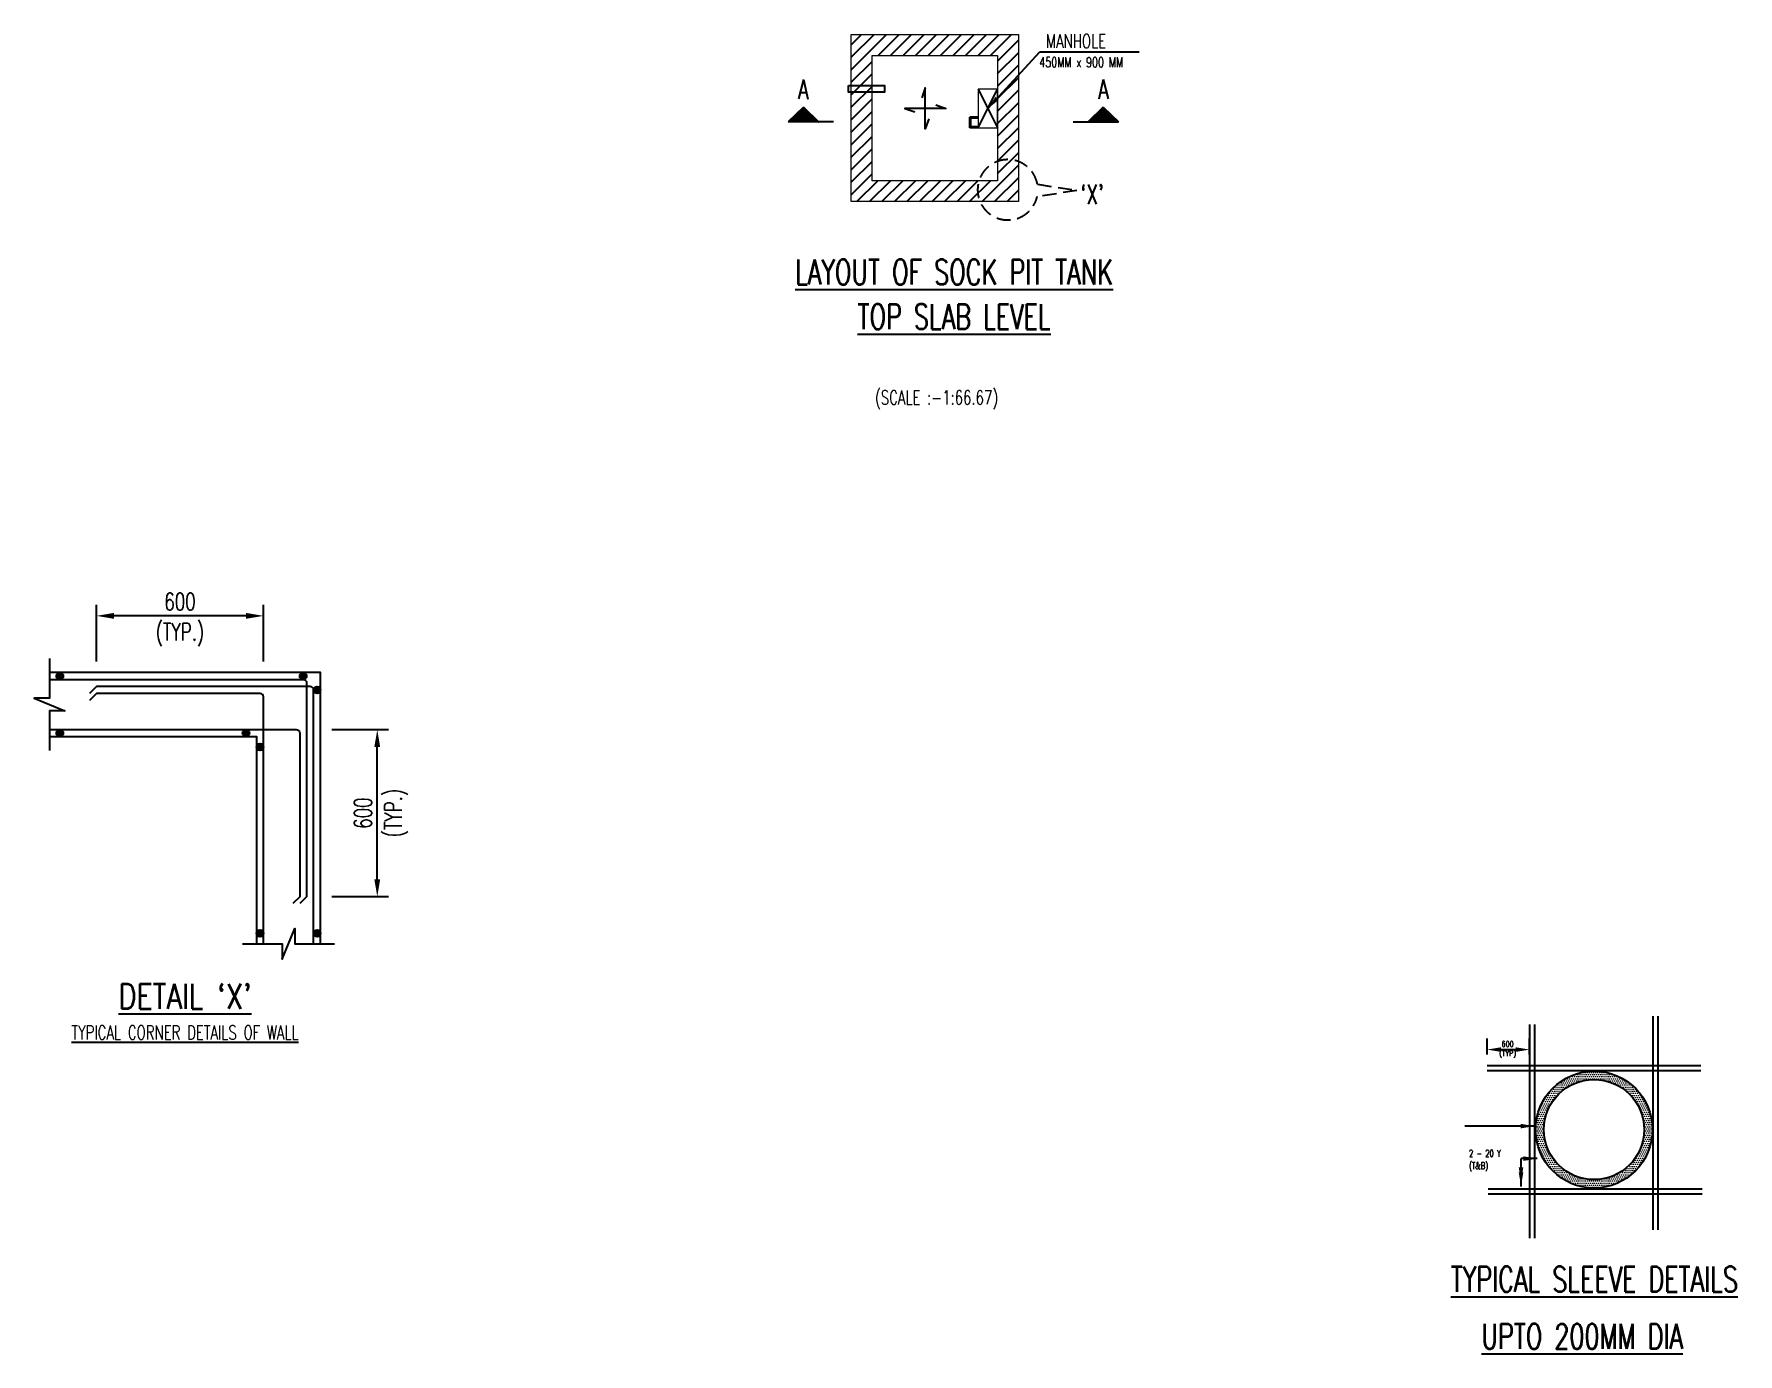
# Model space of a CAD drawing. Header units: millimetres. Extents: x 1549375 to 1746720, y -621670 to -557890.
# Drawn here: x 1716121 to 1746720, y -608411 to -584708 of the extents above; entities that cross this region are included whole.
import ezdxf
from ezdxf.enums import TextEntityAlignment as Align

# ---------------------------------------------------------------- set-up
doc = ezdxf.new("R2010")
doc.units = ezdxf.units.MM
doc.header["$MEASUREMENT"] = 0
doc.header["$PDMODE"] = 35
doc.linetypes.add('HIDDEN', pattern=[0.375, 0.25, -0.125])
doc.linetypes.add('HIDDEN2', pattern=[0.1875, 0.125, -0.0625])
for name, color, linetype in [('BEAM OUTTER', 4, 'Continuous'), ('S-BRECK LINE', 8, 'Continuous'), ('S-CLOUD', 7, 'Continuous'), ('S-COLUMN', 1, 'Continuous'), ('S-DIM-1', 5, 'Continuous'), ('S-HATCH', 253, 'Continuous'), ('S-REINFORCEMENT', 6, 'Continuous'), ('S-SECTION MARK', 1, 'Continuous'), ('S-SLAB MARK', 3, 'Continuous'), ('S-TEXT', 2, 'Continuous'), ('S-TEXT-1', 4, 'Continuous'), ('S-TITIL', 6, 'Continuous'), ('WALL', 7, 'Continuous')]:
    doc.layers.add(name, color=color, linetype=linetype)
doc.layers.add('HATCH', color=8, linetype='Continuous', lineweight=5)
doc.layers.add('Thin', color=251, linetype='Continuous', lineweight=5)
doc.styles.add('ROMANS', font='simplex.shx', dxfattribs={"width": 0.7})
doc.dimstyles.new('dim100', dxfattribs={"dimtxt": 250, "dimasz": 250, "dimexe": 200, "dimexo": 200, "dimgap": 100, "dimtad": 1, "dimdec": 0, "dimzin": 0, "dimdsep": 46, "dimtxsty": 'ROMANS', "dimcen": 0, "dimclrd": 5, "dimclre": 5, "dimclrt": 4, "dimadec": 0, "dimazin": 0, "dimtfac": 1, "dimtdec": 0, "dimtix": 1, "dimtofl": 0, "dimtmove": 2, "dimatfit": 3, "dimfxl": 0, "dimtolj": 1, "dimtzin": 0, "dimlwd": -1, "dimlwe": -1, "dimarcsym": 0})
doc.dimstyles.new('dim20', dxfattribs={"dimtxt": 250, "dimasz": 250, "dimexe": 200, "dimexo": 200, "dimgap": 100, "dimtad": 1, "dimdec": 0, "dimlfac": 0.2, "dimzin": 0, "dimdsep": 46, "dimtxsty": 'ROMANS', "dimcen": 0, "dimclrd": 170, "dimclre": 170, "dimclrt": 4, "dimadec": 0, "dimazin": 0, "dimtfac": 1, "dimtdec": 0, "dimtix": 1, "dimtofl": 0, "dimtmove": 2, "dimatfit": 3, "dimfxl": 0, "dimtolj": 1, "dimtzin": 0, "dimlwd": -1, "dimlwe": -1, "dimarcsym": 0})

msp = doc.modelspace()

# ---------------------------------------------------------------- texts
at = {"layer": 'S-SECTION MARK', "style": 'ROMANS', "width": 0.7}
for rotation, p in [(359.185, (1729936.4, -585698.6, 100158.5)), (0.815, (1735323.9, -585698.6, 100158.5))]:
    msp.add_text('A', height=350, rotation=rotation, dxfattribs=at).set_placement(p, align=Align.MIDDLE)
msp.add_text("`X'", height=350, dxfattribs=at).set_placement((1735123.3, -587585.7, -5.5), align=Align.MIDDLE)
at = {"layer": 'S-TEXT', "style": 'ROMANS', "width": 0.7}
for s, p in [('(SCALE :-1:66.67)', (1732328.4, -591233.7, -5.5)), ('%%UTYPICAL CORNER DETAILS OF WALL', (1718831.3, -602637.7, 14.6))]:
    msp.add_text(s, height=250, dxfattribs=at).set_placement(p, align=Align.MIDDLE_CENTER)
at = {"layer": 'S-TEXT-1', "style": 'ROMANS', "width": 0.7}
for s, p in [('2 - 20 Y', (1741891.9, -604806.2)), ('(T&B)', (1741891.9, -605031.2))]:
    msp.add_text(s, height=125, dxfattribs=at).set_placement(p, align=Align.MIDDLE_LEFT)
at = {"layer": 'S-TEXT-1', "insert": (1734173.9, -585006), "char_height": 250, "width": 2744.958, "attachment_point": 4, "style": 'ROMANS'}
msp.add_mtext(' MANHOLE\\P{\\H0.7143x;450MM x 900 MM}', dxfattribs=at)
at = {"layer": 'S-TITIL', "style": 'ROMANS'}
for s, width, p in [('%%ULAYOUT OF SOCK PIT TANK', 0.7, (1732643.5, -588982.5)), ('%%UTOP SLAB LEVEL', 0.7, (1732643.5, -589782.5)), ("%%UDETAIL `X'", 0.8, (1718831.3, -601987.7, 14.6))]:
    msp.add_text(s, height=450, dxfattribs=dict(at, width=width)).set_placement(p, align=Align.MIDDLE_CENTER)
at = {"layer": 'S-TITIL', "style": 'ROMANS', "width": 0.7}
for s, p in [('%%UTYPICAL SLEEVE DETAILS', (1744142, -607068.5)), ('%%UUPTO 200MM DIA', (1743923.5, -608096))]:
    msp.add_text(s, height=450, dxfattribs=at).set_placement(p, align=Align.MIDDLE)

# ---------------------------------------------------------------- blocks, each defined once
blk = doc.blocks.new('*D79')
at = {"layer": 'Defpoints', "color": 0, "lineweight": 18}
for p in [(1717242, -595156), (1717242, -596174), (1720242, -596174)]:
    blk.add_point(p, dxfattribs=at)
at = {"layer": 'S-DIM-1', "color": 170}
for p, q in [((1717242, -595974), (1717242, -594956)), ((1720242, -595974), (1720242, -594956)), ((1719929, -595156), (1717554, -595156))]:
    blk.add_line(p, q, dxfattribs=at)
at = {"layer": 'S-DIM-1', "color": 170, "lineweight": 18}
for points in [[(1717554, -595104), (1717554, -595209), (1717242, -595156)], [(1719929, -595209), (1719929, -595104), (1720242, -595156)]]:
    blk.add_solid(points, dxfattribs=at)
at = {"layer": 'S-DIM-1', "color": 4, "char_height": 312.5, "attachment_point": 5, "style": 'ROMANS'}
for s, insert in [('\\A1;600', (1718742, -594900)), ('(TYP.)', (1718742, -595495))]:
    blk.add_mtext(s, dxfattribs=dict(at, insert=insert))
blk = doc.blocks.new('*D80')
at = {"layer": 'Defpoints', "color": 0, "lineweight": 18}
for p in [(1721266, -597200), (1722285, -597200), (1721266, -600199)]:
    blk.add_point(p, dxfattribs=at)
at = {"layer": 'S-DIM-1', "color": 170}
for p, q in [((1721466, -597200), (1722485, -597200)), ((1722285, -599887), (1722285, -597512)), ((1721466, -600199), (1722485, -600199))]:
    blk.add_line(p, q, dxfattribs=at)
at = {"layer": 'S-DIM-1', "color": 170, "lineweight": 18}
for points in [[(1722337, -597512), (1722232, -597512), (1722285, -597200)], [(1722232, -599887), (1722337, -599887), (1722285, -600199)]]:
    blk.add_solid(points, dxfattribs=at)
at = {"layer": 'S-DIM-1', "color": 4, "char_height": 312.5, "attachment_point": 5, "rotation": 90, "style": 'ROMANS'}
for s, insert in [('\\A1;600', (1722028, -598699)), ('(TYP.)', (1722623, -598699))]:
    blk.add_mtext(s, dxfattribs=dict(at, insert=insert))
blk = doc.blocks.new('*D95')
at = {"layer": 'Defpoints', "color": 0, "lineweight": 18}
for p in [(1742978, -602945), (1742216, -603234), (1742978, -603234)]:
    blk.add_point(p, dxfattribs=at)
at = {"layer": 'S-HATCH', "color": 5}
for p, q in [((1742216, -603034), (1742216, -602745)), ((1742978, -603034), (1742978, -602745)), ((1742466, -602945), (1742728, -602945))]:
    blk.add_line(p, q, dxfattribs=at)
at = {"layer": 'S-HATCH', "color": 5, "lineweight": 18}
for points in [[(1742466, -602904), (1742466, -602987), (1742216, -602945)], [(1742728, -602987), (1742728, -602904), (1742978, -602945)]]:
    blk.add_solid(points, dxfattribs=at)
at = {"layer": 'S-HATCH', "color": 4, "lineweight": 18, "insert": (1742585, -602945), "char_height": 250, "attachment_point": 5, "style": 'ROMANS'}
blk.add_mtext('\\A1;{\\H0.4x;600\\P(TYP)}', dxfattribs=at)
blk = doc.blocks.new('st')
at = {"layer": 'Thin'}
h = blk.add_hatch(dxfattribs=at)
h.set_pattern_fill('ANSI38', color=256, angle=-90, style=0)
h.set_pattern_definition([(315, (223378.5013, 149146.089), (2.24506403, 2.24506403), []), (45, (223378.5013, 149146.089), (2.24506403, 6.73519209), [7.9375, -4.7625])])
h.paths.add_polyline_path([(184946, -39022), (184946, -38997), (184746, -38997), (184746, -39247), (184946, -39247), (184946, -39222), (184771, -39222), (184771, -39022)])
for p, q in [((184746, -38997), (184746, -39247)), ((184946, -38997), (184746, -38997)), ((184771, -39022), (184771, -39222)), ((184946, -39022), (184771, -39022)), ((184946, -39247), (184746, -39247)), ((184946, -39222), (184771, -39222))]:
    blk.add_line(p, q)

# ---------------------------------------------------------------- dimensions: what is measured, and where the dimension line sits
at = {"layer": 'S-DIM-1'}
dim = msp.add_linear_dim(base=(1717241.5, -595156.4), p1=(1720241.5, -596174.5), p2=(1717241.5, -596174.5), text='<>\\X(TYP.)', dimstyle='dim20', override={"dimtxt": 312.5, "dimasz": 312.5}, dxfattribs=at)
dim.commit()
dim.dimension.update_dxf_attribs({"geometry": '*D79', "text_midpoint": (1718741.5, -595156.4)})
dim = msp.add_linear_dim(base=(1722284.6, -597199.5), p1=(1721266.5, -600199.5), p2=(1721266.5, -597199.5), angle=270, text='<>\\X(TYP.)', dimstyle='dim20', override={"dimtxt": 312.5, "dimasz": 312.5}, dxfattribs=at)
dim.commit()
dim.dimension.update_dxf_attribs({"geometry": '*D80', "text_midpoint": (1722284.6, -598699.5)})
at = {"layer": 'S-HATCH', "lineweight": 18}
dim = msp.add_linear_dim(base=(1742977.5, -602945.4), p1=(1742216.5, -603234.5), p2=(1742977.5, -603234.5), text='{\\H0.4x;600\\P(TYP)}', dimstyle='dim100', dxfattribs=at)
dim.commit()
dim.dimension.update_dxf_attribs({"geometry": '*D95', "text_midpoint": (1742584.9, -602945.4), "dimtype": 160})

# ---------------------------------------------------------------- hatches: boundary and pattern name
h = msp.add_hatch()
h.set_pattern_fill('ANSI31', color=8, scale=50)
h.set_pattern_definition([(45, (1829127.93, -557514.03), (-112.2532, 112.2532), [])])
h.paths.add_polyline_path([(1730797.6, -584716.5), (1730797.6, -587716.5), (1733797.6, -587716.5), (1733797.6, -584716.5)])
h.paths.add_polyline_path([(1731172.6, -585091.5), (1731172.6, -587341.5), (1733422.6, -587341.5), (1733422.6, -585091.5)], flags=16)
edge = h.paths.add_edge_path(flags=0)
edge.add_arc((1732127, -586045.8), 58.2, 0, 360)
edge = h.paths.add_edge_path(flags=0)
edge.add_arc((1732127, -586045.8), 54.3, 0, 360)
at = {"layer": 'HATCH'}
h = msp.add_hatch(dxfattribs=at)
h.set_pattern_fill('DOTS', color=256, scale=600, style=0)
h.set_pattern_definition([(0, (1624164.22, -670480.468), (18.75, 37.5), [0, -37.5])])
h.paths.add_polyline_path([(1743086.5, -604381.5, 1), (1745186.5, -604381.5, 1)])
h.paths.add_polyline_path([(1745036.5, -604381.5, -1), (1743236.5, -604381.5, -1)], flags=16)
at = {"layer": 'S-SECTION MARK'}
h = msp.add_hatch(dxfattribs=at)
h.set_pattern_fill('ANSI31', color=256, scale=172.406964, angle=360, style=0)
h.set_pattern_definition([(45, (1655339.968, -588309.998), (-15.2387667, 15.2387667), [])])
h.paths.add_polyline_path([(1729937.1, -586020.1), (1729665.2, -586287.2), (1730209, -586287.2)])
h = msp.add_hatch(dxfattribs=at)
h.set_pattern_fill('ANSI31', color=256, scale=172.406964, angle=180, style=0)
h.set_pattern_definition([(135, (1809920.326, -588309.998), (15.2387667, 15.2387667), [])])
h.paths.add_polyline_path([(1735323.2, -586020.1), (1735595.1, -586287.2), (1735051.3, -586287.2)])

# ---------------------------------------------------------------- linework, layer by layer
at = {"color": 8}
for p, q in [((1733073.5, -585696.7, -5.5), (1733422.6, -586395, -5.5)), ((1733073.5, -586395, -5.5), (1733422.6, -585696.7, -5.5))]:
    msp.add_line(p, q, dxfattribs=at)
at = {"elevation": -5.5}
msp.add_lwpolyline([(1730749.2, -585633.7), (1731394.3, -585633.7), (1731394.3, -585750.1), (1730749.2, -585750.1)], close=True, dxfattribs=at)
at = {"layer": 'BEAM OUTTER', "color": 5}
for radius in [1050, 900]:
    msp.add_circle((1744136.5, -604381.5), radius, dxfattribs=at)
at = {"layer": 'S-BRECK LINE'}
for points in [[(1716396.1, -595924.5), (1716396.1, -596636.7), (1716121.4, -596636.7), (1716670.9, -596862.3), (1716396.1, -596862.3), (1716396.1, -597574.5)], [(1719866.5, -601044.9), (1720578.7, -601044.9), (1720578.7, -601319.6), (1720804.3, -600770.1), (1720804.3, -601044.9), (1721516.5, -601044.9)]]:
    msp.add_lwpolyline(points, dxfattribs=at)
at = {"layer": 'S-CLOUD', "linetype": 'HIDDEN', "ltscale": 1000, "elevation": -5.5}
msp.add_lwpolyline([(1734140.5, -587404.5), (1734850.8, -587516.8), (1734135.6, -587628.2, -9.5805449), (1734140.5, -587404.5)], format="xyb", dxfattribs=at)
at = {"layer": 'S-COLUMN', "color": 4}
for points in [[(1721266.5, -601044.9), (1721266.5, -596174.5), (1716396.1, -596174.5)], [(1716396.1, -597324.5), (1720116.5, -597324.5), (1720116.5, -601044.9)]]:
    msp.add_lwpolyline(points, dxfattribs=at)
at = {"layer": 'S-HATCH', "color": 4, "lineweight": 18, "elevation": -5.5}
for points in [[(1730797.6, -584716.5), (1733797.6, -584716.5), (1733797.6, -587716.5), (1730797.6, -587716.5)], [(1731172.6, -585091.5), (1733422.6, -585091.5), (1733422.6, -587341.5), (1731172.6, -587341.5)], [(1733422.6, -585696.7), (1733073.5, -585696.7), (1733073.5, -586395), (1733422.6, -586395)]]:
    msp.add_lwpolyline(points, close=True, dxfattribs=at)
at = {"layer": 'S-REINFORCEMENT', "color": 5}
for p, q in [((1742977.5, -602493.5), (1742977.5, -606333.5)), ((1743067.5, -602493.5), (1743067.5, -606333.5)), ((1745193.5, -602345.5), (1745193.5, -606185.5)), ((1745283.5, -602345.5), (1745283.5, -606185.5)), ((1746056.5, -603234.5), (1742216.5, -603234.5)), ((1746056.5, -603324.5), (1742216.5, -603324.5)), ((1746077.5, -605449.5), (1742237.5, -605449.5)), ((1746077.5, -605539.5), (1742237.5, -605539.5))]:
    msp.add_line(p, q, dxfattribs=at)
for points in [[(1716396.1, -596299.5), (1720954, -596299.5, -0.4142136), (1721016.5, -596362), (1721016.5, -600199.5), (1720891.5, -600324.5)], [(1721141.5, -601044.9), (1721141.5, -596487, 0.4142136), (1721079, -596424.5), (1717241.5, -596424.5), (1717116.5, -596549.5)], [(1720241.5, -601044.9), (1720241.5, -596612, 0.4142136), (1720179, -596549.5), (1717241.5, -596549.5), (1717116.5, -596674.5)], [(1716396.1, -597199.5), (1720829, -597199.5, -0.4142136), (1720891.5, -597262), (1720891.5, -600199.5), (1720766.5, -600324.5)]]:
    msp.add_lwpolyline(points, format="xyb", dxfattribs=at)
at = {"layer": 'S-REINFORCEMENT', "color": 5, "const_width": 62.5}
for points in [[(1716583.6, -596268.2, 1), (1716583.6, -596205.7, 1)], [(1720954, -596268.2, -1), (1720954, -596205.7, -1)], [(1721172.7, -596487, 1), (1721235.2, -596487, 1)], [(1716583.6, -597293.2, 1), (1716583.6, -597230.7, 1)], [(1719929, -597293.2, -1), (1719929, -597230.7, -1)], [(1720147.8, -597512, 1), (1720210.2, -597512, 1)], [(1720147.8, -600857.4, -1), (1720210.2, -600857.4, -1)], [(1721172.7, -600857.4, -1), (1721235.2, -600857.4, -1)]]:
    msp.add_lwpolyline(points, format="xyb", close=True, dxfattribs=at)
at = {"layer": 'S-REINFORCEMENT', "color": 5}
for centre in [(1716583.6, -596237, 28.1), (1720954, -596237, 28.1), (1721204, -596487, 28.1), (1716583.6, -597262, 28.1), (1719929, -597262, 28.1), (1720179, -597512, 28.1), (1720179, -600857.4, 28.1), (1721204, -600857.4, 28.1)]:
    msp.add_circle(centre, 62.5, dxfattribs=at)
at = {"layer": 'S-SECTION MARK'}
for p, q in [((1729937.1, -586020.1, -5.5), (1729665.2, -586287.2, -5.5)), ((1729937.1, -586020.1, -5.5), (1730209.1, -586287.2, -5.5)), ((1735323.2, -586020.1, -5.5), (1735051.2, -586287.2, -5.5)), ((1735323.2, -586020.1, -5.5), (1735595.1, -586287.2, -5.5)), ((1730478.1, -586287.2, -5.5), (1729665.2, -586287.2, -5.5)), ((1734782.2, -586287.2, -5.5), (1735595.1, -586287.2, -5.5))]:
    msp.add_line(p, q, dxfattribs=at)
at = {"layer": 'S-SLAB MARK', "elevation": -5.5}
for points in [[(1732190.4, -586230.9), (1732127, -586413), (1732127, -585672.3), (1732063.5, -585854.3)], [(1732315.3, -585979.2), (1732497.3, -586042.6), (1731756.6, -586042.6), (1731938.7, -586106.1)]]:
    msp.add_lwpolyline(points, dxfattribs=at)
at = {"layer": 'WALL', "color": 1, "linetype": 'HIDDEN2', "lineweight": 25, "ltscale": 3}
msp.add_line((1732127, -586401.9, -5.5), (1732127, -585689.8, -5.5), dxfattribs=at)

# ---------------------------------------------------------------- block references
at = {"layer": 'WALL', "xscale": -0.7758620689655173, "yscale": 0.7758620689655173, "zscale": 0.7758620689655173, "rotation": 180}
msp.add_blockref('st', (1589588.4, -616651.1, -5.5), dxfattribs=at)

msp.set_redraw_order([(e.dxf.handle, doc.entitydb.next_handle()) for e in msp.query("TEXT MTEXT ATTDEF DIMENSION ARC_DIMENSION")])  # texts and dimensions are drawn at this point

# ---------------------------------------------------------------- leaders
at = {"layer": 'S-DIM-1'}
for points in [[(1743067.5, -604319.7), (1741816.9, -604319.7)], [(1742825.1, -605401.5), (1742825.1, -604903.7)], [(1742825.1, -605311.5), (1742825.1, -604903.7)], [(1743116.5, -604903.7), (1742825.1, -604903.7)]]:
    msp.add_leader(points, dimstyle='dim20', override={"dimtad": 0}, dxfattribs=at)
at = {"layer": 'S-HATCH', "color": 4, "lineweight": 18}
msp.add_leader([(1733248.1, -586045.8, -5.5), (1734185.9, -585029.5, -5.5), (1735967.4, -585029.5, -5.5)], dimstyle='dim100', override={"dimgap": 100, "dimtad": 0}, dxfattribs=at)

doc.saveas('drawing.dxf')
